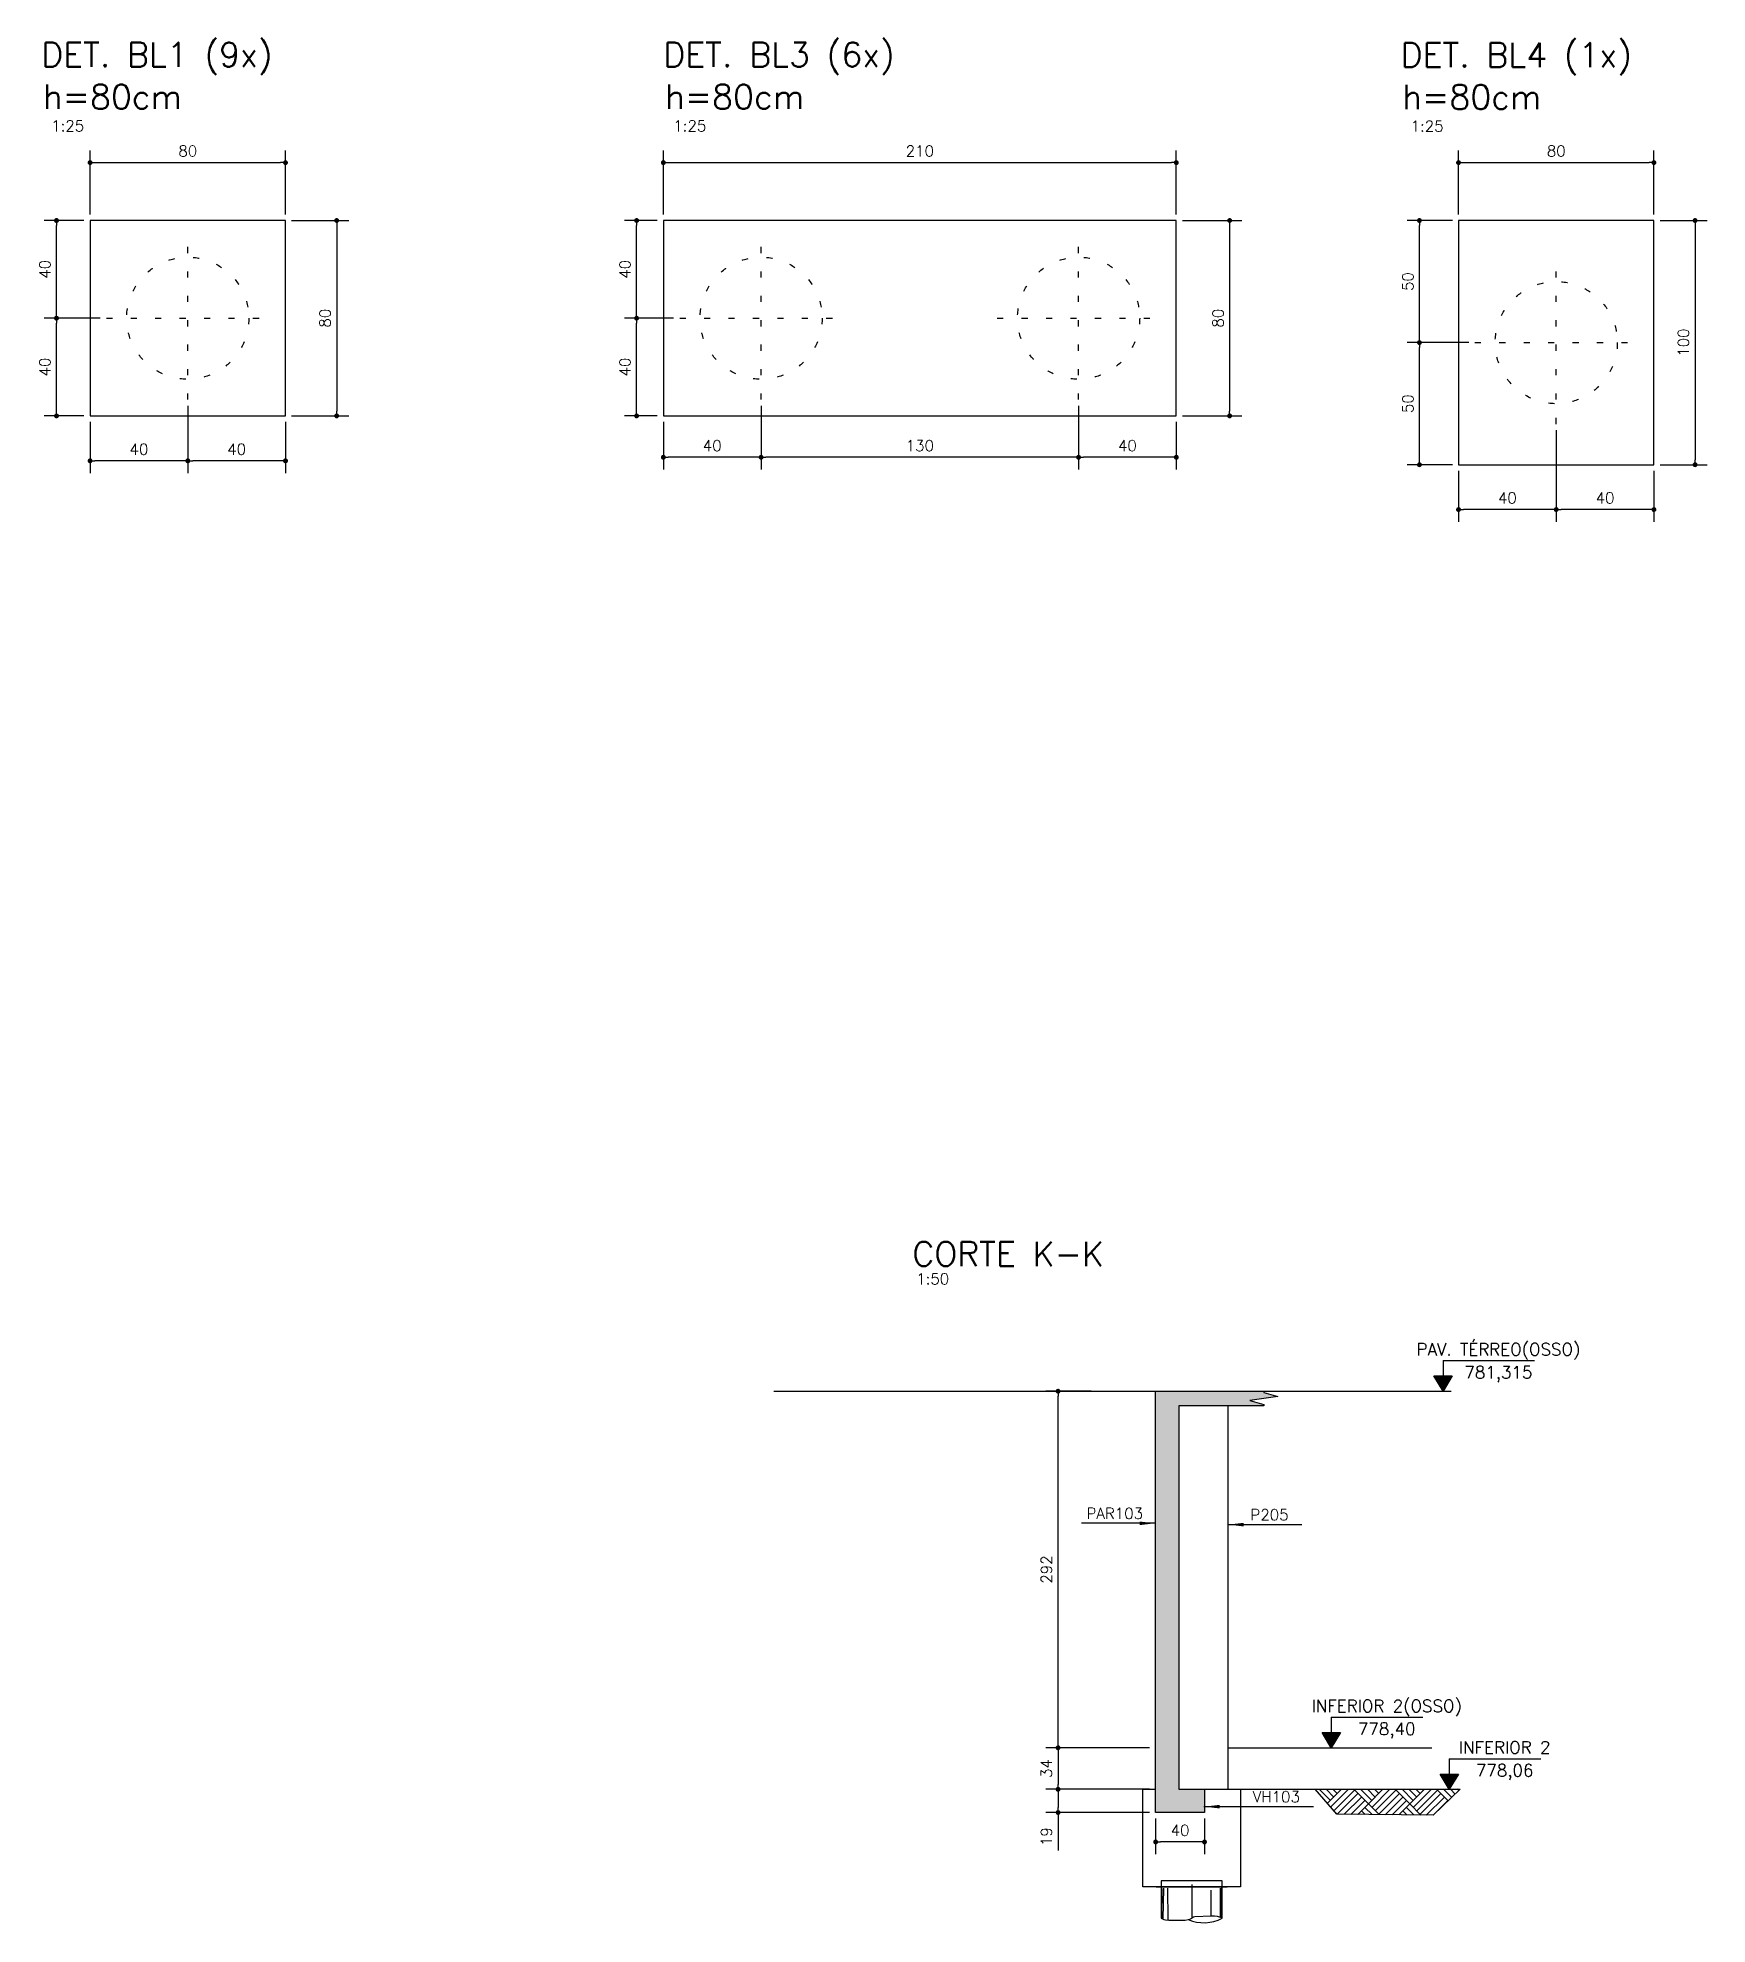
# Model space of a CAD drawing. Extents: x -39962 to 15224, y 23445 to 41277.
# Drawn here: x 4139 to 5506, y 29274 to 30819 of the extents above; entities that cross this region are included whole.
import ezdxf
from ezdxf.enums import TextEntityAlignment as Align

# ---------------------------------------------------------------- set-up
doc = ezdxf.new("R2010")
doc.units = 0
doc.linetypes.add('ESTILO_TQS_0002', pattern=[0.4, 0.1, -0.3])
doc.layers.get('0').update_dxf_attribs({"linetype": 'CONTINUOUS'})
doc.layers.get('Defpoints').update_dxf_attribs({"linetype": 'CONTINUOUS'})
for name, color, linetype in [('228', 2, 'CONTINUOUS'), ('BLOCO', 3, 'CONTINUOUS'), ('COTA', 1, 'CONTINUOUS'), ('ESTACA', 1, 'ESTILO_TQS_0002'), ('H2', 252, 'CONTINUOUS'), ('H6', 1, 'CONTINUOUS'), ('LINHA_FINA', 1, 'CONTINUOUS'), ('PENA_1', 1, 'CONTINUOUS'), ('PENA_2', 2, 'CONTINUOUS'), ('PENA_3', 3, 'CONTINUOUS'), ('T1', 2, 'CONTINUOUS'), ('T3', 4, 'CONTINUOUS'), ('TEXTO', 3, 'CONTINUOUS'), ('VIGAT', 3, 'ESTILO_TQS_0002')]:
    doc.layers.add(name, color=color, linetype=linetype)
doc.styles.add('COTA', font='romans.shx')
doc.styles.add('TEXTO', font='romans.shx', dxfattribs={"height": 10})
doc.styles.add('Texto1', font='romans.shx', dxfattribs={"height": 9})
doc.styles.add('Texto3', font='romans.shx', dxfattribs={"height": 20})
doc.dimstyles.new('forma', dxfattribs={"dimscale": 5, "dimtxt": 1.8, "dimasz": 0.8, "dimexe": 2, "dimexo": 1, "dimgap": 1, "dimtad": 1, "dimdec": 1, "dimzin": 9, "dimdsep": 46, "dimtxsty": 'COTA', "dimblk1": 'DOT', "dimblk2": 'DOT', "dimsah": 1, "dimcen": 0, "dimdle": 1, "dimclrd": 256, "dimclre": 256, "dimclrt": 2, "dimadec": 0, "dimazin": 0, "dimtfac": 1, "dimtdec": 0, "dimtmove": 0, "dimatfit": 3, "dimfxl": 1, "dimtolj": 1, "dimtzin": 0, "dimarcsym": 0})

msp = doc.modelspace()

# ---------------------------------------------------------------- texts
at = {"layer": 'T1', "style": 'Texto1'}
for s, p in [('1:25', (4149.53, 30742.7)), ('1:25', (4658.98, 30742.7)), ('1:25', (5262.63, 30742.45)), ('1:50', (4857.85, 29798.53)), ('PAR103', (4997.27, 29606.42)), ('P205', (5131.51, 29605.35)), ('VH103', (5133.49, 29374.39))]:
    msp.add_text(s, height=9, dxfattribs=at).set_placement(p)
at = {"layer": 'T3', "style": 'Texto3'}
for s, p in [('DET. BL1 (9x)', (4141.37, 30795.56)), ('DET. BL3 (6x)', (4650.82, 30795.56)), ('DET. BL4 (1x)', (5254.47, 30795.31)), ('h=80cm', (4142.72, 30761.05)), ('h=80cm', (4652.17, 30761.05)), ('h=80cm', (5255.82, 30760.8)), ('CORTE K-K', (4854.62, 29813.44))]:
    msp.add_text(s, height=20, dxfattribs=at).set_placement(p)

# ---------------------------------------------------------------- blocks, each defined once
blk = doc.blocks.new('_EST50')
at = {"layer": 'ESTACA', "linetype": 'ESTILO_TQS_0002'}
for p, q in [((0, -1.333), (0, 1.333)), ((-1.333, 0), (1.333, 0))]:
    blk.add_line(p, q, dxfattribs=at)
blk.add_circle((0, 0), 1, dxfattribs=at)
blk = doc.blocks.new('_Dot')
at = {"color": 0, "linetype": 'ByBlock', "lineweight": -2}
blk.add_line((-0.5, 0), (-1, 0), dxfattribs=at)
at = {"color": 0, "linetype": 'ByBlock', "const_width": 0.5}
blk.add_lwpolyline([(-0.25, 0, 1), (0.25, 0, 1)], format="xyb", close=True, dxfattribs=at)
blk = doc.blocks.new('*D93')
at = {"layer": 'COTA', "lineweight": -2, "transparency": 16777216}
for p, q in [((4181.4, 30674.7), (4181.4, 30727.1)), ((4185.4, 30717.1), (4337.4, 30717.1)), ((4341.4, 30674.7), (4341.4, 30727.1))]:
    blk.add_line(p, q, dxfattribs=at)
at = {"layer": 'Defpoints', "color": 0, "transparency": 16777216}
for p in [(4341.4, 30717.1), (4181.4, 30669.7), (4341.4, 30669.7)]:
    blk.add_point(p, dxfattribs=at)
at = {"layer": 'COTA', "lineweight": -2, "transparency": 16777216, "xscale": 4, "yscale": 4, "zscale": 4, "rotation": 180}
blk.add_blockref('_Dot', (4181.4, 30717.1), dxfattribs=at)
at = {"layer": 'COTA', "lineweight": -2, "transparency": 16777216, "xscale": 4, "yscale": 4, "zscale": 4}
blk.add_blockref('_Dot', (4341.4, 30717.1), dxfattribs=at)
at = {"layer": 'COTA', "color": 2, "transparency": 16777216, "insert": (4261.4, 30726.6), "char_height": 9, "attachment_point": 5, "style": 'COTA'}
blk.add_mtext('\\A1;80 ', dxfattribs=at)
blk = doc.blocks.new('*D94')
at = {"layer": 'COTA', "lineweight": -2, "transparency": 16777216}
for p, q in [((4650.8, 30674.7), (4650.8, 30727.1)), ((4654.8, 30717.1), (5066.8, 30717.1)), ((5070.8, 30674.7), (5070.8, 30727.1))]:
    blk.add_line(p, q, dxfattribs=at)
at = {"layer": 'Defpoints', "color": 0, "transparency": 16777216}
for p in [(5070.8, 30717.1), (4650.8, 30669.7), (5070.8, 30669.7)]:
    blk.add_point(p, dxfattribs=at)
at = {"layer": 'COTA', "lineweight": -2, "transparency": 16777216, "xscale": 4, "yscale": 4, "zscale": 4, "rotation": 180}
blk.add_blockref('_Dot', (4650.8, 30717.1), dxfattribs=at)
at = {"layer": 'COTA', "lineweight": -2, "transparency": 16777216, "xscale": 4, "yscale": 4, "zscale": 4}
blk.add_blockref('_Dot', (5070.8, 30717.1), dxfattribs=at)
at = {"layer": 'COTA', "color": 2, "transparency": 16777216, "insert": (4860.8, 30726.6), "char_height": 9, "attachment_point": 5, "style": 'COTA'}
blk.add_mtext('\\A1;210 ', dxfattribs=at)
blk = doc.blocks.new('*D95')
at = {"layer": 'COTA', "lineweight": -2, "transparency": 16777216}
for p, q in [((5301.9, 30674.7), (5301.9, 30727.1)), ((5305.9, 30717.1), (5457.9, 30717.1)), ((5461.9, 30674.7), (5461.9, 30727.1))]:
    blk.add_line(p, q, dxfattribs=at)
at = {"layer": 'Defpoints', "color": 0, "transparency": 16777216}
for p in [(5461.9, 30717.1), (5301.9, 30669.7), (5461.9, 30669.7)]:
    blk.add_point(p, dxfattribs=at)
at = {"layer": 'COTA', "lineweight": -2, "transparency": 16777216, "xscale": 4, "yscale": 4, "zscale": 4, "rotation": 180}
blk.add_blockref('_Dot', (5301.9, 30717.1), dxfattribs=at)
at = {"layer": 'COTA', "lineweight": -2, "transparency": 16777216, "xscale": 4, "yscale": 4, "zscale": 4}
blk.add_blockref('_Dot', (5461.9, 30717.1), dxfattribs=at)
at = {"layer": 'COTA', "color": 2, "transparency": 16777216, "insert": (5381.9, 30726.6), "char_height": 9, "attachment_point": 5, "style": 'COTA'}
blk.add_mtext('\\A1;80 ', dxfattribs=at)
blk = doc.blocks.new('*D96')
at = {"layer": 'COTA', "lineweight": -2, "transparency": 16777216}
for p, q in [((4346.4, 30669.7), (4393.3, 30669.7)), ((4383.3, 30665.7), (4383.3, 30513.7)), ((4346.4, 30509.7), (4393.3, 30509.7))]:
    blk.add_line(p, q, dxfattribs=at)
at = {"layer": 'Defpoints', "color": 0, "transparency": 16777216}
for p in [(4341.4, 30669.7), (4341.4, 30509.7), (4383.3, 30509.7)]:
    blk.add_point(p, dxfattribs=at)
at = {"layer": 'COTA', "lineweight": -2, "transparency": 16777216, "xscale": 4, "yscale": 4, "zscale": 4}
for p, rotation in [((4383.3, 30669.7), 90), ((4383.3, 30509.7), 270)]:
    blk.add_blockref('_Dot', p, dxfattribs=dict(at, rotation=rotation))
at = {"layer": 'COTA', "color": 2, "transparency": 16777216, "insert": (4373.8, 30589.7), "char_height": 9, "attachment_point": 5, "rotation": 90, "style": 'COTA'}
blk.add_mtext('\\A1;80 ', dxfattribs=at)
blk = doc.blocks.new('*D97')
at = {"layer": 'COTA', "lineweight": -2, "transparency": 16777216}
for p, q in [((5075.8, 30669.7), (5124.5, 30669.7)), ((5114.5, 30665.7), (5114.5, 30513.7)), ((5075.8, 30509.7), (5124.5, 30509.7))]:
    blk.add_line(p, q, dxfattribs=at)
at = {"layer": 'Defpoints', "color": 0, "transparency": 16777216}
for p in [(5070.8, 30669.7), (5070.8, 30509.7), (5114.5, 30509.7)]:
    blk.add_point(p, dxfattribs=at)
at = {"layer": 'COTA', "lineweight": -2, "transparency": 16777216, "xscale": 4, "yscale": 4, "zscale": 4}
for p, rotation in [((5114.5, 30669.7), 90), ((5114.5, 30509.7), 270)]:
    blk.add_blockref('_Dot', p, dxfattribs=dict(at, rotation=rotation))
at = {"layer": 'COTA', "color": 2, "transparency": 16777216, "insert": (5105, 30589.7), "char_height": 9, "attachment_point": 5, "rotation": 90, "style": 'COTA'}
blk.add_mtext('\\A1;80 ', dxfattribs=at)
blk = doc.blocks.new('*D98')
at = {"layer": 'COTA', "lineweight": -2, "transparency": 16777216}
for p, q in [((4990.8, 30518), (4990.8, 30465.8)), ((5070.8, 30504.7), (5070.8, 30465.8)), ((5066.8, 30475.8), (4994.8, 30475.8))]:
    blk.add_line(p, q, dxfattribs=at)
at = {"layer": 'Defpoints', "color": 0, "transparency": 16777216}
for p in [(4990.8, 30523), (5070.8, 30509.7), (4990.8, 30475.8)]:
    blk.add_point(p, dxfattribs=at)
at = {"layer": 'COTA', "lineweight": -2, "transparency": 16777216, "xscale": 4, "yscale": 4, "zscale": 4, "rotation": 180}
blk.add_blockref('_Dot', (4990.8, 30475.8), dxfattribs=at)
at = {"layer": 'COTA', "lineweight": -2, "transparency": 16777216, "xscale": 4, "yscale": 4, "zscale": 4}
blk.add_blockref('_Dot', (5070.8, 30475.8), dxfattribs=at)
at = {"layer": 'COTA', "color": 2, "transparency": 16777216, "insert": (5030.8, 30485.3), "char_height": 9, "attachment_point": 5, "style": 'COTA'}
blk.add_mtext('\\A1;40 ', dxfattribs=at)
blk = doc.blocks.new('*D99')
at = {"layer": 'COTA', "lineweight": -2, "transparency": 16777216}
for p, q in [((4261.4, 30518), (4261.4, 30462.9)), ((4341.4, 30504.7), (4341.4, 30462.9)), ((4337.4, 30472.9), (4265.4, 30472.9))]:
    blk.add_line(p, q, dxfattribs=at)
at = {"layer": 'Defpoints', "color": 0, "transparency": 16777216}
for p in [(4261.4, 30523), (4341.4, 30509.7), (4261.4, 30472.9)]:
    blk.add_point(p, dxfattribs=at)
at = {"layer": 'COTA', "lineweight": -2, "transparency": 16777216, "xscale": 4, "yscale": 4, "zscale": 4, "rotation": 180}
blk.add_blockref('_Dot', (4261.4, 30472.9), dxfattribs=at)
at = {"layer": 'COTA', "lineweight": -2, "transparency": 16777216, "xscale": 4, "yscale": 4, "zscale": 4}
blk.add_blockref('_Dot', (4341.4, 30472.9), dxfattribs=at)
at = {"layer": 'COTA', "color": 2, "transparency": 16777216, "insert": (4301.4, 30482.4), "char_height": 9, "attachment_point": 5, "style": 'COTA'}
blk.add_mtext('\\A1;40 ', dxfattribs=at)
blk = doc.blocks.new('*D100')
at = {"layer": 'COTA', "lineweight": -2, "transparency": 16777216}
for p, q in [((4189.7, 30589.7), (4143.9, 30589.7)), ((4153.9, 30513.7), (4153.9, 30585.7)), ((4176.4, 30509.7), (4143.9, 30509.7))]:
    blk.add_line(p, q, dxfattribs=at)
at = {"layer": 'Defpoints', "color": 0, "transparency": 16777216}
for p in [(4153.9, 30589.7), (4194.7, 30589.7), (4181.4, 30509.7)]:
    blk.add_point(p, dxfattribs=at)
at = {"layer": 'COTA', "lineweight": -2, "transparency": 16777216, "xscale": 4, "yscale": 4, "zscale": 4}
for p, rotation in [((4153.9, 30589.7), 90), ((4153.9, 30509.7), 270)]:
    blk.add_blockref('_Dot', p, dxfattribs=dict(at, rotation=rotation))
at = {"layer": 'COTA', "color": 2, "transparency": 16777216, "insert": (4144.4, 30549.7), "char_height": 9, "attachment_point": 5, "rotation": 90, "style": 'COTA'}
blk.add_mtext('\\A1;40 ', dxfattribs=at)
blk = doc.blocks.new('*D101')
at = {"layer": 'COTA', "lineweight": -2, "transparency": 16777216}
for p, q in [((4659.2, 30589.7), (4618.9, 30589.7)), ((4628.9, 30513.7), (4628.9, 30585.7)), ((4645.8, 30509.7), (4618.9, 30509.7))]:
    blk.add_line(p, q, dxfattribs=at)
at = {"layer": 'Defpoints', "color": 0, "transparency": 16777216}
for p in [(4628.9, 30589.7), (4664.2, 30589.7), (4650.8, 30509.7)]:
    blk.add_point(p, dxfattribs=at)
at = {"layer": 'COTA', "lineweight": -2, "transparency": 16777216, "xscale": 4, "yscale": 4, "zscale": 4}
for p, rotation in [((4628.9, 30589.7), 90), ((4628.9, 30509.7), 270)]:
    blk.add_blockref('_Dot', p, dxfattribs=dict(at, rotation=rotation))
at = {"layer": 'COTA', "color": 2, "transparency": 16777216, "insert": (4619.4, 30549.7), "char_height": 9, "attachment_point": 5, "rotation": 90, "style": 'COTA'}
blk.add_mtext('\\A1;40 ', dxfattribs=at)
blk = doc.blocks.new('*D102')
at = {"layer": 'COTA', "lineweight": -2, "transparency": 16777216}
for p, q in [((5466.9, 30669.7), (5505.6, 30669.7)), ((5495.6, 30665.7), (5495.6, 30473.7)), ((5466.9, 30469.7), (5505.6, 30469.7))]:
    blk.add_line(p, q, dxfattribs=at)
at = {"layer": 'Defpoints', "color": 0, "transparency": 16777216}
for p in [(5461.9, 30669.7), (5461.9, 30469.7), (5495.6, 30469.7)]:
    blk.add_point(p, dxfattribs=at)
at = {"layer": 'COTA', "lineweight": -2, "transparency": 16777216, "xscale": 4, "yscale": 4, "zscale": 4}
for p, rotation in [((5495.6, 30669.7), 90), ((5495.6, 30469.7), 270)]:
    blk.add_blockref('_Dot', p, dxfattribs=dict(at, rotation=rotation))
at = {"layer": 'COTA', "color": 2, "transparency": 16777216, "insert": (5486.1, 30569.7), "char_height": 9, "attachment_point": 5, "rotation": 90, "style": 'COTA'}
blk.add_mtext('\\A1;100 ', dxfattribs=at)
blk = doc.blocks.new('*D103')
at = {"layer": 'COTA', "lineweight": -2, "transparency": 16777216}
for p, q in [((5381.9, 30498), (5381.9, 30423)), ((5461.9, 30464.7), (5461.9, 30423)), ((5457.9, 30433), (5385.9, 30433))]:
    blk.add_line(p, q, dxfattribs=at)
at = {"layer": 'Defpoints', "color": 0, "transparency": 16777216}
for p in [(5381.9, 30503), (5461.9, 30469.7), (5381.9, 30433)]:
    blk.add_point(p, dxfattribs=at)
at = {"layer": 'COTA', "lineweight": -2, "transparency": 16777216, "xscale": 4, "yscale": 4, "zscale": 4, "rotation": 180}
blk.add_blockref('_Dot', (5381.9, 30433), dxfattribs=at)
at = {"layer": 'COTA', "lineweight": -2, "transparency": 16777216, "xscale": 4, "yscale": 4, "zscale": 4}
blk.add_blockref('_Dot', (5461.9, 30433), dxfattribs=at)
at = {"layer": 'COTA', "color": 2, "transparency": 16777216, "insert": (5421.9, 30442.5), "char_height": 9, "attachment_point": 5, "style": 'COTA'}
blk.add_mtext('\\A1;40 ', dxfattribs=at)
blk = doc.blocks.new('*D104')
at = {"layer": 'COTA', "lineweight": -2, "transparency": 16777216}
for p, q in [((5310.3, 30569.7), (5259.9, 30569.7)), ((5269.9, 30473.7), (5269.9, 30565.7)), ((5296.9, 30469.7), (5259.9, 30469.7))]:
    blk.add_line(p, q, dxfattribs=at)
at = {"layer": 'Defpoints', "color": 0, "transparency": 16777216}
for p in [(5269.9, 30569.7), (5315.3, 30569.7), (5301.9, 30469.7)]:
    blk.add_point(p, dxfattribs=at)
at = {"layer": 'COTA', "lineweight": -2, "transparency": 16777216, "xscale": 4, "yscale": 4, "zscale": 4}
for p, rotation in [((5269.9, 30569.7), 90), ((5269.9, 30469.7), 270)]:
    blk.add_blockref('_Dot', p, dxfattribs=dict(at, rotation=rotation))
at = {"layer": 'COTA', "color": 2, "transparency": 16777216, "insert": (5260.4, 30519.7), "char_height": 9, "attachment_point": 5, "rotation": 90, "style": 'COTA'}
blk.add_mtext('\\A1;50 ', dxfattribs=at)
blk = doc.blocks.new('*D105')
at = {"layer": 'COTA', "lineweight": -2, "transparency": 16777216}
for p, q in [((5296.9, 30669.7), (5259.9, 30669.7)), ((5269.9, 30573.7), (5269.9, 30665.7)), ((5310.3, 30569.7), (5259.9, 30569.7))]:
    blk.add_line(p, q, dxfattribs=at)
at = {"layer": 'Defpoints', "color": 0, "transparency": 16777216}
for p in [(5269.9, 30669.7), (5301.9, 30669.7), (5315.3, 30569.7)]:
    blk.add_point(p, dxfattribs=at)
at = {"layer": 'COTA', "lineweight": -2, "transparency": 16777216, "xscale": 4, "yscale": 4, "zscale": 4}
for p, rotation in [((5269.9, 30669.7), 90), ((5269.9, 30569.7), 270)]:
    blk.add_blockref('_Dot', p, dxfattribs=dict(at, rotation=rotation))
at = {"layer": 'COTA', "color": 2, "transparency": 16777216, "insert": (5260.4, 30619.7), "char_height": 9, "attachment_point": 5, "rotation": 90, "style": 'COTA'}
blk.add_mtext('\\A1;50 ', dxfattribs=at)
blk = doc.blocks.new('*D106')
at = {"layer": 'COTA', "lineweight": -2, "transparency": 16777216}
for p, q in [((5381.9, 30498), (5381.9, 30423)), ((5301.9, 30464.7), (5301.9, 30423)), ((5377.9, 30433), (5305.9, 30433))]:
    blk.add_line(p, q, dxfattribs=at)
at = {"layer": 'Defpoints', "color": 0, "transparency": 16777216}
for p in [(5381.9, 30503), (5301.9, 30469.7), (5301.9, 30433)]:
    blk.add_point(p, dxfattribs=at)
at = {"layer": 'COTA', "lineweight": -2, "transparency": 16777216, "xscale": 4, "yscale": 4, "zscale": 4, "rotation": 180}
blk.add_blockref('_Dot', (5301.9, 30433), dxfattribs=at)
at = {"layer": 'COTA', "lineweight": -2, "transparency": 16777216, "xscale": 4, "yscale": 4, "zscale": 4}
blk.add_blockref('_Dot', (5381.9, 30433), dxfattribs=at)
at = {"layer": 'COTA', "color": 2, "transparency": 16777216, "insert": (5341.9, 30442.5), "char_height": 9, "attachment_point": 5, "style": 'COTA'}
blk.add_mtext('\\A1;40 ', dxfattribs=at)
blk = doc.blocks.new('*D107')
at = {"layer": 'COTA', "lineweight": -2, "transparency": 16777216}
for p, q in [((4730.8, 30518), (4730.8, 30465.8)), ((4990.8, 30518), (4990.8, 30465.8)), ((4986.8, 30475.8), (4734.8, 30475.8))]:
    blk.add_line(p, q, dxfattribs=at)
at = {"layer": 'Defpoints', "color": 0, "transparency": 16777216}
for p in [(4730.8, 30523), (4990.8, 30523), (4730.8, 30475.8)]:
    blk.add_point(p, dxfattribs=at)
at = {"layer": 'COTA', "lineweight": -2, "transparency": 16777216, "xscale": 4, "yscale": 4, "zscale": 4, "rotation": 180}
blk.add_blockref('_Dot', (4730.8, 30475.8), dxfattribs=at)
at = {"layer": 'COTA', "lineweight": -2, "transparency": 16777216, "xscale": 4, "yscale": 4, "zscale": 4}
blk.add_blockref('_Dot', (4990.8, 30475.8), dxfattribs=at)
at = {"layer": 'COTA', "color": 2, "transparency": 16777216, "insert": (4860.8, 30485.3), "char_height": 9, "attachment_point": 5, "style": 'COTA'}
blk.add_mtext('\\A1;130 ', dxfattribs=at)
blk = doc.blocks.new('*D108')
at = {"layer": 'COTA', "lineweight": -2, "transparency": 16777216}
for p, q in [((4730.8, 30518), (4730.8, 30465.8)), ((4650.8, 30504.7), (4650.8, 30465.8)), ((4726.8, 30475.8), (4654.8, 30475.8))]:
    blk.add_line(p, q, dxfattribs=at)
at = {"layer": 'Defpoints', "color": 0, "transparency": 16777216}
for p in [(4730.8, 30523), (4650.8, 30509.7), (4650.8, 30475.8)]:
    blk.add_point(p, dxfattribs=at)
at = {"layer": 'COTA', "lineweight": -2, "transparency": 16777216, "xscale": 4, "yscale": 4, "zscale": 4, "rotation": 180}
blk.add_blockref('_Dot', (4650.8, 30475.8), dxfattribs=at)
at = {"layer": 'COTA', "lineweight": -2, "transparency": 16777216, "xscale": 4, "yscale": 4, "zscale": 4}
blk.add_blockref('_Dot', (4730.8, 30475.8), dxfattribs=at)
at = {"layer": 'COTA', "color": 2, "transparency": 16777216, "insert": (4690.8, 30485.3), "char_height": 9, "attachment_point": 5, "style": 'COTA'}
blk.add_mtext('\\A1;40 ', dxfattribs=at)
blk = doc.blocks.new('*D109')
at = {"layer": 'COTA', "lineweight": -2, "transparency": 16777216}
for p, q in [((4645.8, 30669.7), (4618.9, 30669.7)), ((4628.9, 30593.7), (4628.9, 30665.7)), ((4659.2, 30589.7), (4618.9, 30589.7))]:
    blk.add_line(p, q, dxfattribs=at)
at = {"layer": 'Defpoints', "color": 0, "transparency": 16777216}
for p in [(4628.9, 30669.7), (4650.8, 30669.7), (4664.2, 30589.7)]:
    blk.add_point(p, dxfattribs=at)
at = {"layer": 'COTA', "lineweight": -2, "transparency": 16777216, "xscale": 4, "yscale": 4, "zscale": 4}
for p, rotation in [((4628.9, 30669.7), 90), ((4628.9, 30589.7), 270)]:
    blk.add_blockref('_Dot', p, dxfattribs=dict(at, rotation=rotation))
at = {"layer": 'COTA', "color": 2, "transparency": 16777216, "insert": (4619.4, 30629.7), "char_height": 9, "attachment_point": 5, "rotation": 90, "style": 'COTA'}
blk.add_mtext('\\A1;40 ', dxfattribs=at)
blk = doc.blocks.new('*D110')
at = {"layer": 'COTA', "lineweight": -2, "transparency": 16777216}
for p, q in [((4261.4, 30518), (4261.4, 30462.9)), ((4181.4, 30504.7), (4181.4, 30462.9)), ((4257.4, 30472.9), (4185.4, 30472.9))]:
    blk.add_line(p, q, dxfattribs=at)
at = {"layer": 'Defpoints', "color": 0, "transparency": 16777216}
for p in [(4261.4, 30523), (4181.4, 30509.7), (4181.4, 30472.9)]:
    blk.add_point(p, dxfattribs=at)
at = {"layer": 'COTA', "lineweight": -2, "transparency": 16777216, "xscale": 4, "yscale": 4, "zscale": 4, "rotation": 180}
blk.add_blockref('_Dot', (4181.4, 30472.9), dxfattribs=at)
at = {"layer": 'COTA', "lineweight": -2, "transparency": 16777216, "xscale": 4, "yscale": 4, "zscale": 4}
blk.add_blockref('_Dot', (4261.4, 30472.9), dxfattribs=at)
at = {"layer": 'COTA', "color": 2, "transparency": 16777216, "insert": (4221.4, 30482.4), "char_height": 9, "attachment_point": 5, "style": 'COTA'}
blk.add_mtext('\\A1;40 ', dxfattribs=at)
blk = doc.blocks.new('*D111')
at = {"layer": 'COTA', "lineweight": -2, "transparency": 16777216}
for p, q in [((4176.4, 30669.7), (4143.9, 30669.7)), ((4153.9, 30593.7), (4153.9, 30665.7)), ((4189.7, 30589.7), (4143.9, 30589.7))]:
    blk.add_line(p, q, dxfattribs=at)
at = {"layer": 'Defpoints', "color": 0, "transparency": 16777216}
for p in [(4153.9, 30669.7), (4181.4, 30669.7), (4194.7, 30589.7)]:
    blk.add_point(p, dxfattribs=at)
at = {"layer": 'COTA', "lineweight": -2, "transparency": 16777216, "xscale": 4, "yscale": 4, "zscale": 4}
for p, rotation in [((4153.9, 30669.7), 90), ((4153.9, 30589.7), 270)]:
    blk.add_blockref('_Dot', p, dxfattribs=dict(at, rotation=rotation))
at = {"layer": 'COTA', "color": 2, "transparency": 16777216, "insert": (4144.4, 30629.7), "char_height": 9, "attachment_point": 5, "rotation": 90, "style": 'COTA'}
blk.add_mtext('\\A1;40 ', dxfattribs=at)
blk = doc.blocks.new('elevação_d')
at = {"layer": 'LINHA_FINA', "linetype": 'Continuous'}
blk.add_hatch(color=256, dxfattribs=at).paths.add_polyline_path([(0, 0), (1.5, 2.5), (-1.5, 2.5)])
at = {"layer": 'LINHA_FINA'}
for p, q in [((0, 5), (0, 2.5)), ((0, 5), (15, 5)), ((0, 0), (-1.5, 2.5)), ((-1.5, 2.5), (1.5, 2.5)), ((1.5, 2.5), (0, 0))]:
    blk.add_line(p, q, dxfattribs=at)
at = {"layer": 'TEXTO', "linetype": 'Continuous', "style": 'TEXTO'}
for p in [(9.07, 5.25), (9.07, 1.5)]:
    blk.add_attdef('XXXX.XX', text='', height=2, dxfattribs=at).set_placement(p, align=Align.BOTTOM_CENTER)
blk = doc.blocks.new('*D125')
at = {"layer": 'COTA', "lineweight": -2, "transparency": 16777216}
for p, q in [((5048.9, 29385), (4964, 29385)), ((4974, 29381), (4974, 29370)), ((5048.9, 29366), (4964, 29366)), ((4974, 29366), (4974, 29334.8))]:
    blk.add_line(p, q, dxfattribs=at)
at = {"layer": 'Defpoints', "color": 0, "transparency": 16777216}
for p in [(4974, 29385), (5053.9, 29385), (5053.9, 29366)]:
    blk.add_point(p, dxfattribs=at)
at = {"layer": 'COTA', "lineweight": -2, "transparency": 16777216, "xscale": 4, "yscale": 4, "zscale": 4}
for p, rotation in [((4974, 29385), 90), ((4974, 29366), 270)]:
    blk.add_blockref('_Dot', p, dxfattribs=dict(at, rotation=rotation))
at = {"layer": 'COTA', "color": 2, "transparency": 16777216, "insert": (4964.5, 29346.3), "char_height": 9, "attachment_point": 5, "rotation": 90, "style": 'COTA'}
blk.add_mtext('\\A1;19 ', dxfattribs=at)
blk = doc.blocks.new('*D126')
at = {"layer": 'COTA', "lineweight": -2, "transparency": 16777216}
for p, q in [((5001, 29711), (4964, 29711)), ((4974, 29423), (4974, 29707)), ((5048.9, 29419), (4964, 29419))]:
    blk.add_line(p, q, dxfattribs=at)
at = {"layer": 'Defpoints', "color": 0, "transparency": 16777216}
for p in [(4974, 29711), (5006, 29711), (5053.9, 29419)]:
    blk.add_point(p, dxfattribs=at)
at = {"layer": 'COTA', "lineweight": -2, "transparency": 16777216, "xscale": 4, "yscale": 4, "zscale": 4}
for p, rotation in [((4974, 29711), 90), ((4974, 29419), 270)]:
    blk.add_blockref('_Dot', p, dxfattribs=dict(at, rotation=rotation))
at = {"layer": 'COTA', "color": 2, "transparency": 16777216, "insert": (4964.5, 29565), "char_height": 9, "attachment_point": 5, "rotation": 90, "style": 'COTA'}
blk.add_mtext('\\A1;292 ', dxfattribs=at)
blk = doc.blocks.new('*D127')
at = {"layer": 'COTA', "lineweight": -2, "transparency": 16777216}
for p, q in [((5048.9, 29419), (4964, 29419)), ((4974, 29415), (4974, 29389)), ((5048.9, 29385), (4964, 29385))]:
    blk.add_line(p, q, dxfattribs=at)
at = {"layer": 'Defpoints', "color": 0, "transparency": 16777216}
for p in [(5053.9, 29419), (4974, 29385), (5053.9, 29385)]:
    blk.add_point(p, dxfattribs=at)
at = {"layer": 'COTA', "lineweight": -2, "transparency": 16777216, "xscale": 4, "yscale": 4, "zscale": 4}
for p, rotation in [((4974, 29419), 90), ((4974, 29385), 270)]:
    blk.add_blockref('_Dot', p, dxfattribs=dict(at, rotation=rotation))
at = {"layer": 'COTA', "color": 2, "transparency": 16777216, "insert": (4964.5, 29402), "char_height": 9, "attachment_point": 5, "rotation": 90, "style": 'COTA'}
blk.add_mtext('\\A1;34 ', dxfattribs=at)
blk = doc.blocks.new('ss')
at = {"layer": 'LINHA_FINA'}
blk.add_solid([(0, 0), (-2.5, -0.29), (-2.5, 0.3)], dxfattribs=at)
blk = doc.blocks.new('*D128')
at = {"layer": 'COTA', "lineweight": -2, "transparency": 16777216}
for p, q in [((5053.9, 29361), (5053.9, 29331.9)), ((5093.9, 29361), (5093.9, 29331.9)), ((5089.9, 29341.9), (5057.9, 29341.9))]:
    blk.add_line(p, q, dxfattribs=at)
at = {"layer": 'Defpoints', "color": 0, "transparency": 16777216}
for p in [(5053.9, 29366), (5093.9, 29366), (5053.9, 29341.9)]:
    blk.add_point(p, dxfattribs=at)
at = {"layer": 'COTA', "lineweight": -2, "transparency": 16777216, "xscale": 4, "yscale": 4, "zscale": 4, "rotation": 180}
blk.add_blockref('_Dot', (5053.9, 29341.9), dxfattribs=at)
at = {"layer": 'COTA', "lineweight": -2, "transparency": 16777216, "xscale": 4, "yscale": 4, "zscale": 4}
blk.add_blockref('_Dot', (5093.9, 29341.9), dxfattribs=at)
at = {"layer": 'COTA', "color": 2, "transparency": 16777216, "insert": (5073.9, 29351.4), "char_height": 9, "attachment_point": 5, "style": 'COTA'}
blk.add_mtext('\\A1;40 ', dxfattribs=at)
blk = doc.blocks.new('A$Cfeb4b014')
at = {"layer": 'PENA_1'}
for p, q in [((54.2, 34.3), (4.2, 34.3)), ((4.2, 34.3), (4.2, 29.1)), ((29.2, 31.4), (29.2, 3.7)), ((54.2, 29.1), (54.2, 34.3)), ((0, 29.3), (58.3, 29.3)), ((4.2, 29.1), (4.2, 3.7)), ((4.7, 3.5), (5.1, 28)), ((5.8, 3), (6.3, 28.4)), ((9.9, 2), (9.6, 28.2)), ((45.1, 5.4), (45.1, 26.7)), ((52.9, 4.3), (52.9, 28.4)), ((53.8, 3.9), (53.8, 29.6)), ((54.2, 3.7), (54.2, 29.1))]:
    blk.add_line(p, q, dxfattribs=at)
for points in [[(4.2, 3.7), (5.3, 3.2), (6.4, 2.8), (7.9, 2.4), (10.4, 2), (24, 2.1), (26.4, 2.6), (27.6, 3), (29.2, 3.7)], [(54.2, 3.7), (53.1, 4.3), (52, 4.7), (50.4, 5.1), (47.9, 5.5), (45.1, 5.4), (31.9, 4.9), (30.8, 4.5), (29.2, 3.7)]]:
    blk.add_lwpolyline(points, dxfattribs=at)
blk.add_arc((39.1, 32.1), 32.1, 246.6344, 297.9627, dxfattribs=at)

# ---------------------------------------------------------------- dimensions: what is measured, and where the dimension line sits
at = {"layer": 'COTA'}
for base, p1, p2, override, picture, middle in [((4341.36, 30717.12), (4181.36, 30669.68), (4341.36, 30669.68), {"dimlfac": 0.5, "dimpost": ' '}, '*D93', (4261.36, 30726.62)), ((5070.82, 30717.12), (4650.82, 30669.68), (5070.82, 30669.68), {"dimlfac": 0.5, "dimpost": ' ', "dimtmove": 1}, '*D94', (4860.82, 30726.62)), ((5461.93, 30717.12), (5301.93, 30669.68), (5461.93, 30669.68), {"dimlfac": 0.5, "dimpost": ' ', "dimtmove": 1}, '*D95', (5381.93, 30726.62)), ((4181.36, 30472.91), (4261.36, 30523.03), (4181.36, 30509.68), {"dimlfac": 0.5, "dimpost": ' ', "dimtmove": 1}, '*D110', (4221.36, 30482.41)), ((4261.36, 30472.91), (4341.36, 30509.68), (4261.36, 30523.03), {"dimlfac": 0.5, "dimpost": ' '}, '*D99', (4301.36, 30482.41)), ((4650.82, 30475.77), (4730.82, 30523.03), (4650.82, 30509.68), {"dimlfac": 0.5, "dimpost": ' ', "dimtmove": 1}, '*D108', (4690.82, 30485.27)), ((4730.82, 30475.77), (4990.82, 30523.03), (4730.82, 30523.03), {"dimlfac": 0.5, "dimpost": ' ', "dimtmove": 1}, '*D107', (4860.82, 30485.27)), ((4990.82, 30475.77), (5070.82, 30509.68), (4990.82, 30523.03), {"dimlfac": 0.5, "dimpost": ' '}, '*D98', (5030.82, 30485.27)), ((5301.93, 30432.99), (5381.93, 30503.03), (5301.93, 30469.68), {"dimlfac": 0.5, "dimpost": ' ', "dimtmove": 1}, '*D106', (5341.93, 30442.49)), ((5381.93, 30432.99), (5461.93, 30469.68), (5381.93, 30503.03), {"dimlfac": 0.5, "dimpost": ' '}, '*D103', (5421.93, 30442.49)), ((5053.87, 29341.93), (5093.87, 29366.04), (5053.87, 29366.04), {"dimpost": ' '}, '*D128', (5073.87, 29351.43))]:
    dim = msp.add_linear_dim(base=base, p1=p1, p2=p2, dimstyle='forma', override=override, dxfattribs=at)
    dim.commit()
    dim.dimension.update_dxf_attribs({"geometry": picture, "text_midpoint": middle})
for base, p1, p2, override, picture, middle in [((4153.93, 30669.68), (4194.71, 30589.68), (4181.36, 30669.68), {"dimlfac": 0.5, "dimpost": ' ', "dimtmove": 1}, '*D111', (4144.43, 30629.68)), ((4383.26, 30509.68), (4341.36, 30669.68), (4341.36, 30509.68), {"dimlfac": 0.5, "dimpost": ' '}, '*D96', (4373.76, 30589.68)), ((4628.88, 30669.68), (4664.17, 30589.68), (4650.82, 30669.68), {"dimlfac": 0.5, "dimpost": ' ', "dimtmove": 1}, '*D109', (4619.38, 30629.68)), ((5114.45, 30509.68), (5070.82, 30669.68), (5070.82, 30509.68), {"dimlfac": 0.5, "dimpost": ' '}, '*D97', (5104.95, 30589.68)), ((5269.87, 30669.68), (5315.28, 30569.68), (5301.93, 30669.68), {"dimlfac": 0.5, "dimpost": ' ', "dimtmove": 1}, '*D105', (5260.37, 30619.68)), ((5495.57, 30469.68), (5461.93, 30669.68), (5461.93, 30469.68), {"dimlfac": 0.5, "dimpost": ' '}, '*D102', (5486.07, 30569.68)), ((4153.93, 30589.68), (4181.36, 30509.68), (4194.71, 30589.68), {"dimlfac": 0.5, "dimpost": ' '}, '*D100', (4144.43, 30549.68)), ((4628.88, 30589.68), (4650.82, 30509.68), (4664.17, 30589.68), {"dimlfac": 0.5, "dimpost": ' '}, '*D101', (4619.38, 30549.68)), ((5269.87, 30569.68), (5301.93, 30469.68), (5315.28, 30569.68), {"dimlfac": 0.5, "dimpost": ' '}, '*D104', (5260.37, 30519.68)), ((4974.03, 29711.04), (5053.87, 29419.04), (5005.95, 29711.04), {"dimpost": ' ', "dimtmove": 1}, '*D126', (4964.53, 29565.04)), ((4974.03, 29385.04), (5053.87, 29419.04), (5053.87, 29385.04), {"dimpost": ' ', "dimtmove": 1}, '*D127', (4964.53, 29402.04))]:
    dim = msp.add_linear_dim(base=base, p1=p1, p2=p2, angle=90, dimstyle='forma', override=override, dxfattribs=at)
    dim.commit()
    dim.dimension.update_dxf_attribs({"geometry": picture, "text_midpoint": middle})
dim = msp.add_linear_dim(base=(4974.03, 29385.04), p1=(5053.87, 29366.04), p2=(5053.87, 29385.04), angle=90, dimstyle='forma', override={"dimpost": ' '}, dxfattribs=at)
dim.commit()
dim.dimension.update_dxf_attribs({"geometry": '*D125', "text_midpoint": (4974.03, 29346.27), "dimtype": 128})

# ---------------------------------------------------------------- hatches: boundary and pattern name
at = {"layer": 'H2'}
msp.add_hatch(color=256, dxfattribs=at).paths.add_polyline_path([(5053.87, 29711.04), (5142.48, 29711.04), (5142.48, 29710.04), (5154.03, 29706.71), (5130.93, 29703.38), (5142.48, 29700.04), (5142.48, 29699.04), (5072.87, 29699.04), (5072.87, 29385.04), (5093.87, 29385.04), (5093.87, 29366.04), (5053.87, 29366.04), (5053.87, 29385.04)])
at = {"layer": 'H6'}
h = msp.add_hatch(dxfattribs=at)
h.set_pattern_fill('AR-PARQ1', color=256, scale=2, angle=45, style=0)
h.set_pattern_definition([(135, (544.156, 964.305), (-33.941125, 0), [24, -24]), (135, (546.985, 967.133), (-33.941125, 0), [24, -24]), (135, (549.813, 969.962), (-33.941125, 0), [24, -24]), (135, (552.642, 972.79), (-33.941125, 0), [24, -24]), (135, (555.47, 975.619), (-33.941125, 0), [24, -24]), (135, (558.299, 978.447), (-33.941125, 0), [24, -24]), (135, (561.127, 981.275), (-33.941125, 0), [24, -24]), (45, (527.186, 981.275), (33.941125, 0), [24, -24]), (45, (524.357, 984.104), (33.941125, 0), [24, -24]), (45, (521.53, 986.932), (33.941125, 0), [24, -24]), (45, (518.7, 989.76), (33.941125, 0), [24, -24]), (45, (515.872, 992.59), (33.941125, 0), [24, -24]), (45, (513.044, 995.418), (33.941125, 0), [24, -24]), (45, (510.215, 998.246), (33.941125, 0), [24, -24])])
h.paths.add_polyline_path([(5184.64, 29385.04), (5303.21, 29385.04), (5281.26, 29363.85), (5202.38, 29364.62)])

# ---------------------------------------------------------------- linework, layer by layer
at = {"layer": 'BLOCO', "linetype": 'Continuous'}
for points in [[(4181.36, 30509.68), (4341.36, 30509.68), (4341.36, 30669.68), (4181.36, 30669.68), (4181.36, 30509.68)], [(4650.82, 30509.68), (5070.82, 30509.68), (5070.82, 30669.68), (4650.82, 30669.68), (4650.82, 30509.68)], [(5461.93, 30469.68), (5461.93, 30669.68), (5301.93, 30669.68), (5301.93, 30469.68), (5461.93, 30469.68)]]:
    msp.add_lwpolyline(points, dxfattribs=at)
at = {"layer": 'COTA'}
for p, q in [((4741.2, 29711.04), (5295.87, 29711.04)), ((5112.87, 29419.04), (5280.02, 29419.04)), ((5123.37, 29385.04), (5295.87, 29385.04))]:
    msp.add_line(p, q, dxfattribs=at)
at = {"layer": 'LINHA_FINA'}
for p, q in [((5053.87, 29602.85), (4993.25, 29602.85)), ((5112.87, 29601.78), (5173.48, 29601.78)), ((5093.27, 29370.82), (5183.1, 29370.82))]:
    msp.add_line(p, q, dxfattribs=at)
at = {"layer": 'PENA_1'}
msp.add_line((5112.87, 29699.04), (5112.87, 29385.04), dxfattribs=at)
msp.add_lwpolyline([(5184.64, 29385.04), (5303.21, 29385.04), (5281.26, 29363.85), (5202.38, 29364.62)], close=True, dxfattribs=at)
at = {"layer": 'PENA_2'}
msp.add_lwpolyline([(5093.87, 29385.04), (5123.37, 29385.04), (5123.37, 29305.04), (5043.37, 29305.04), (5043.37, 29385.04), (5053.87, 29385.04)], dxfattribs=at)
at = {"layer": 'PENA_3'}
msp.add_lwpolyline([(5053.87, 29711.04), (5142.48, 29711.04), (5142.48, 29710.04), (5154.03, 29706.71), (5130.93, 29703.38), (5142.48, 29700.04), (5142.48, 29699.04), (5072.87, 29699.04), (5072.87, 29385.04), (5093.87, 29385.04), (5093.87, 29366.04), (5053.87, 29366.04), (5053.87, 29385.04)], close=True, dxfattribs=at)

# ---------------------------------------------------------------- block references
at = {"layer": '228', "linetype": 'Continuous', "xscale": 50, "yscale": 50, "zscale": 2}
for p in [(4261.36, 30589.68), (4730.82, 30589.68), (4990.82, 30589.68), (5381.93, 30569.68)]:
    msp.add_blockref('_EST50', p, dxfattribs=at)
at = {"layer": 'PENA_1', "yscale": 5, "zscale": 5, "rotation": 180}
for p, xscale in [((5053.27, 29602.85), -5), ((5113.46, 29601.78), 5), ((5093.87, 29370.82), 5)]:
    msp.add_blockref('ss', p, dxfattribs=dict(at, xscale=xscale))
at = {"layer": 'PENA_1'}
msp.add_blockref('A$Cfeb4b014', (5054.2, 29275.72), dxfattribs=at)
at = {"layer": 'PENA_3'}
ref = msp.add_blockref('elevação_d', (5289.19, 29711.04), dxfattribs=dict(at, xscale=5, yscale=5, zscale=5))
ref.add_attrib('XXXX.XX', 'PAV. TÉRREO(OSSO)', dxfattribs={"layer": 'TEXTO', "linetype": 'Continuous', "height": 10, "style": 'TEXTO'}).set_placement((5334.55, 29737.29), align=Align.BOTTOM_CENTER)
ref.add_attrib('XXXX.XX', '781,315', dxfattribs={"layer": 'TEXTO', "linetype": 'Continuous', "height": 10, "style": 'TEXTO'}).set_placement((5334.55, 29718.54), align=Align.BOTTOM_CENTER)
at = {"layer": 'VIGAT'}
ref = msp.add_blockref('elevação_d', (5197.73, 29419.04), dxfattribs=dict(at, xscale=5, yscale=5, zscale=5))
ref.add_attrib('XXXX.XX', 'INFERIOR 2(OSSO)', dxfattribs={"layer": 'TEXTO', "linetype": 'Continuous', "height": 10, "style": 'TEXTO'}).set_placement((5243.09, 29445.29), align=Align.BOTTOM_CENTER)
ref.add_attrib('XXXX.XX', '778,40', dxfattribs={"layer": 'TEXTO', "linetype": 'Continuous', "height": 10, "style": 'TEXTO'}).set_placement((5243.09, 29426.54), align=Align.BOTTOM_CENTER)
ref = msp.add_blockref('elevação_d', (5294.32, 29385.04), dxfattribs=dict(at, xscale=5, yscale=5, zscale=5))
ref.add_attrib('XXXX.XX', 'INFERIOR 2', dxfattribs={"layer": 'TEXTO', "linetype": 'Continuous', "height": 10, "style": 'TEXTO'}).set_placement((5339.68, 29411.29), align=Align.BOTTOM_CENTER)
ref.add_attrib('XXXX.XX', '778,06', dxfattribs={"layer": 'TEXTO', "linetype": 'Continuous', "height": 10, "style": 'TEXTO'}).set_placement((5339.68, 29392.54), align=Align.BOTTOM_CENTER)

msp.set_redraw_order([(e.dxf.handle, doc.entitydb.next_handle()) for e in msp.query("TEXT MTEXT ATTDEF DIMENSION ARC_DIMENSION")])  # texts and dimensions are drawn at this point

doc.saveas('drawing.dxf')
